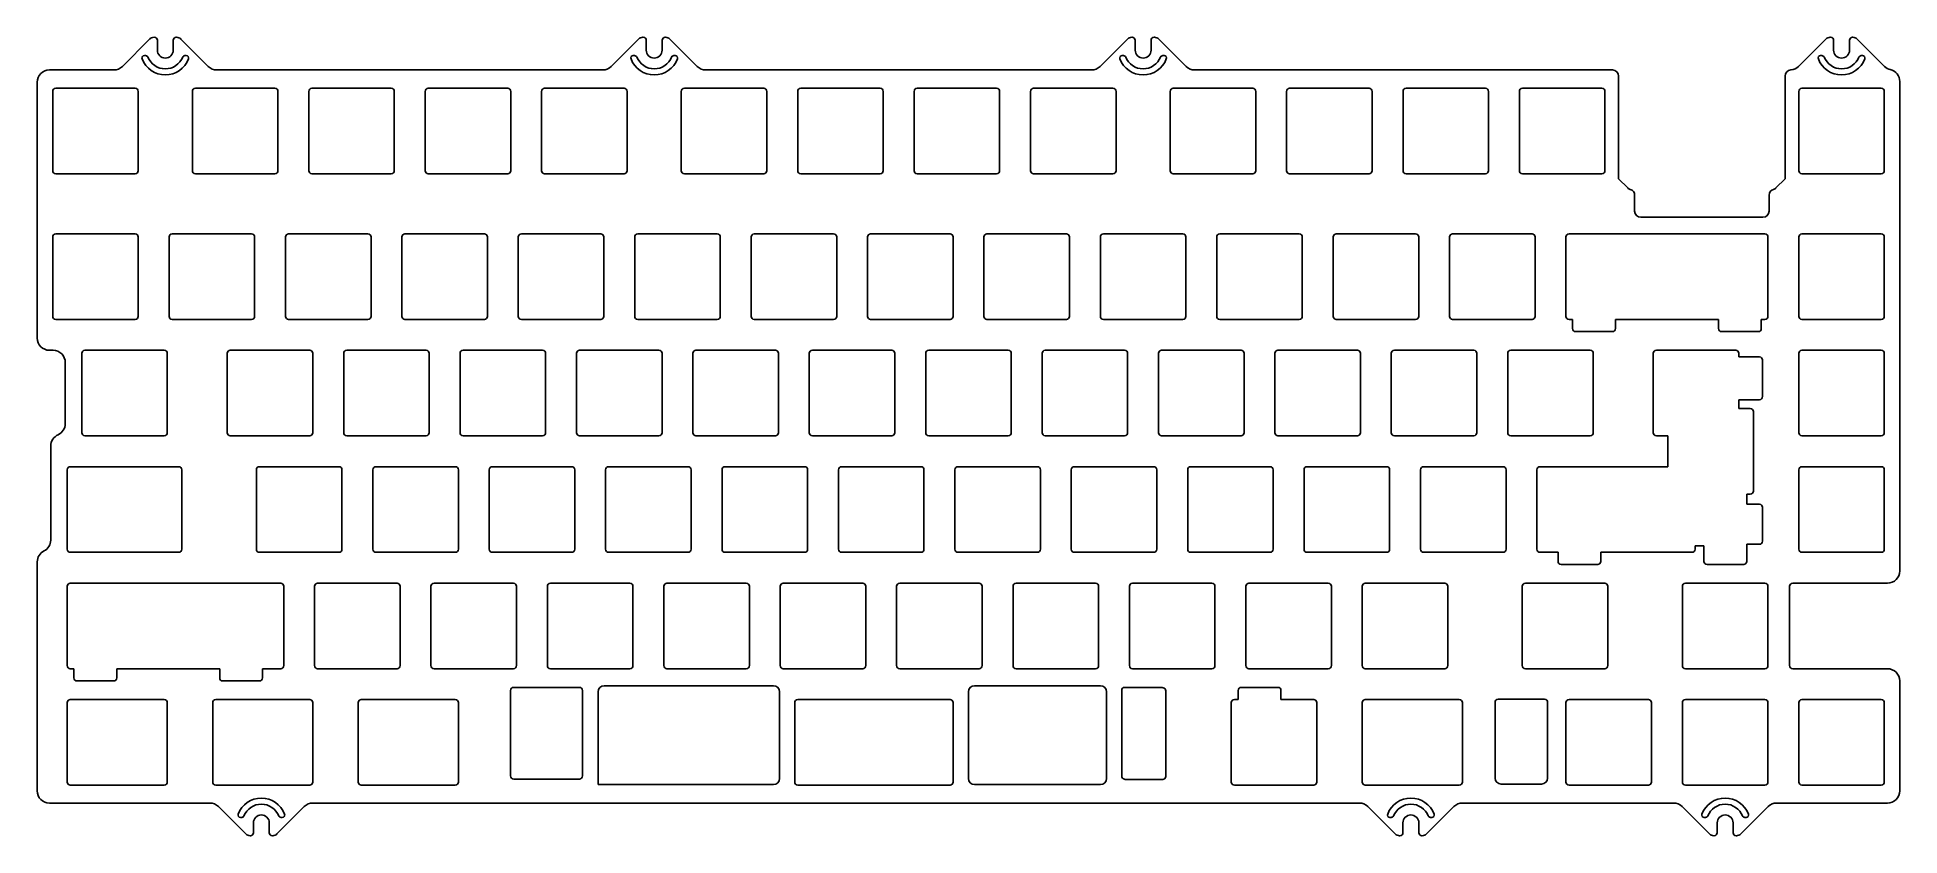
# Model space of a CAD drawing. Header units: millimetres. Extents: x 0 to 305, y -125 to 6.
import ezdxf

# ---------------------------------------------------------------- set-up
doc = ezdxf.new("R2010")
doc.units = ezdxf.units.MM
doc.header["$MEASUREMENT"] = 0

msp = doc.modelspace()

# ---------------------------------------------------------------- linework, layer by layer
at = {"color": 2, "true_color": 0xf1eb1f, "extrusion": (-0.707107, 0.707107, -7.84095e-15)}
for p, q in [((18.63, 5.49, 0.5), (14.16, 1.01, 0.5)), ((98.64, 5.49, 0.5), (94.17, 1.01, 0.5))]:
    msp.add_line(p, q, dxfattribs=at)
at = {"color": 2, "true_color": 0xf1eb1f, "extrusion": (1.61143e-16, 1, -7.77156e-16)}
for p, q in [((19.34, 5.78, 0.5), (19.39, 5.78, 0.5)), ((99.35, 5.78, 0.5), (99.4, 5.78, 0.5)), ((103, 5.78, 0.5), (103.05, 5.78, 0.5)), ((297.31, 5.78, 0.5), (297.36, 5.78, 0.5))]:
    msp.add_line(p, q, dxfattribs=at)
at = {"color": 2, "true_color": 0xf1eb1f, "extrusion": (1, -1.61143e-16, -5.99035e-16)}
for p, q in [((19.89, 3.68, 0.5), (19.89, 5.28, 0.5)), ((294.21, 3.68, 0.5), (294.21, 5.28, 0.5))]:
    msp.add_line(p, q, dxfattribs=at)
at = {"color": 2, "true_color": 0xf1eb1f, "extrusion": (-1, 1.61143e-16, 5.99035e-16)}
for p, q in [((22.49, 5.28, 0.5), (22.49, 3.68, 0.5)), ((102.5, 5.28, 0.5), (102.5, 3.68, 0.5)), ((182.51, 5.28, 0.5), (182.51, 3.68, 0.5)), ((296.81, 5.28, 0.5), (296.81, 3.68, 0.5))]:
    msp.add_line(p, q, dxfattribs=at)
at = {"color": 2, "true_color": 0xf1eb1f, "extrusion": (0, 0, -1)}
for p, q in [((22.99, 5.78, 0.5), (23.04, 5.78, 0.5)), ((28.21, 1.01, 0.5), (23.74, 5.49, 0.5)), ((99.9, 3.68, 0.5), (99.9, 5.28, 0.5)), ((108.22, 1.01, 0.5), (103.75, 5.49, 0.5)), ((178.65, 5.49, 0.5), (174.18, 1.01, 0.5)), ((179.36, 5.78, 0.5), (179.41, 5.78, 0.5)), ((179.91, 3.68, 0.5), (179.91, 5.28, 0.5)), ((183.01, 5.78, 0.5), (183.06, 5.78, 0.5)), ((188.23, 1.01, 0.5), (183.76, 5.49, 0.5)), ((292.95, 5.49, 0.5), (288.48, 1.01, 0.5)), ((293.66, 5.78, 0.5), (293.71, 5.78, 0.5)), ((17.85, 2.78, 0.5), (17.77, 2.78, 0.5)), ((17.88, 2.78, 0.5), (17.85, 2.78, 0.5)), ((17.97, 2.78, 0.5), (17.88, 2.78, 0.5)), ((24.61, 2.78, 0.5), (24.41, 2.78, 0.5)), ((92.76, 0.43, 0.5), (29.63, 0.43, 0.5)), ((97.89, 2.78, 0.5), (97.86, 2.78, 0.5)), ((104.62, 2.78, 0.5), (104.42, 2.78, 0.5)), ((177.9, 2.78, 0.5), (177.87, 2.78, 0.5)), ((177.99, 2.78, 0.5), (177.9, 2.78, 0.5)), ((184.63, 2.78, 0.5), (184.43, 2.78, 0.5)), ((292.17, 2.78, 0.5), (292.09, 2.78, 0.5)), ((292.29, 2.78, 0.5), (292.2, 2.78, 0.5)), ((298.93, 2.78, 0.5), (298.73, 2.78, 0.5)), ((3.26, -2.57, 0.5), (16.26, -2.57, 0.5)), ((39.12, -2.57, 0.5), (26.12, -2.57, 0.5)), ((58.17, -2.57, 0.5), (45.17, -2.57, 0.5)), ((77.22, -2.57, 0.5), (64.22, -2.57, 0.5)), ((96.27, -2.57, 0.5), (83.27, -2.57, 0.5)), ((176.28, -2.57, 0.5), (163.28, -2.57, 0.5)), ((199.14, -2.57, 0.5), (186.14, -2.57, 0.5)), ((256.29, -2.57, 0.5), (243.29, -2.57, 0.5)), ((286.28, -17.36, 0.5), (286.28, -0.56, 0.5)), ((25.62, -3.07, 0.5), (25.62, -16.07, 0.5)), ((39.62, -16.07, 0.5), (39.62, -3.07, 0.5)), ((58.67, -16.07, 0.5), (58.67, -3.07, 0.5)), ((63.72, -3.07, 0.5), (63.72, -16.07, 0.5)), ((143.73, -3.07, 0.5), (143.73, -16.07, 0.5)), ((157.73, -16.07, 0.5), (157.73, -3.07, 0.5)), ((176.78, -16.07, 0.5), (176.78, -3.07, 0.5)), ((185.64, -3.07, 0.5), (185.64, -16.07, 0.5)), ((199.64, -16.07, 0.5), (199.64, -3.07, 0.5)), ((204.69, -3.07, 0.5), (204.69, -16.07, 0.5)), ((223.74, -3.07, 0.5), (223.74, -16.07, 0.5)), ((237.74, -16.07, 0.5), (237.74, -3.07, 0.5)), ((242.79, -3.07, 0.5), (242.79, -16.07, 0.5)), ((288.51, -3.07, 0.5), (288.51, -16.07, 0.5)), ((3.26, -16.57, 0.5), (16.26, -16.57, 0.5)), ((26.12, -16.57, 0.5), (39.12, -16.57, 0.5)), ((45.17, -16.57, 0.5), (58.17, -16.57, 0.5)), ((83.27, -16.57, 0.5), (96.27, -16.57, 0.5)), ((125.18, -16.57, 0.5), (138.18, -16.57, 0.5)), ((144.23, -16.57, 0.5), (157.23, -16.57, 0.5)), ((163.28, -16.57, 0.5), (176.28, -16.57, 0.5)), ((186.14, -16.57, 0.5), (199.14, -16.57, 0.5)), ((284.78, -18.86, 0.5), (286.28, -17.36, 0.5)), ((289.01, -16.57, 0.5), (302.01, -16.57, 0.5)), ((261.65, -22.68, 0.5), (261.65, -20.07, 0.5)), ((283.65, -20.07, 0.5), (283.65, -22.68, 0.5)), ((262.65, -23.68, 0.5), (282.65, -23.68, 0.5)), ((2.76, -26.88, 0.5), (2.76, -39.88, 0.5)), ((21.81, -26.88, 0.5), (21.81, -39.88, 0.5)), ((35.81, -26.88, 0.5), (35.81, -39.88, 0.5)), ((40.86, -26.88, 0.5), (40.86, -39.88, 0.5)), ((54.86, -26.88, 0.5), (54.86, -39.88, 0.5)), ((73.91, -26.88, 0.5), (73.91, -39.88, 0.5)), ((117.56, -26.38, 0.5), (130.56, -26.38, 0.5)), ((136.11, -26.88, 0.5), (136.11, -39.88, 0.5)), ((150.11, -39.88, 0.5), (150.11, -26.88, 0.5)), ((155.16, -26.88, 0.5), (155.16, -39.88, 0.5)), ((155.66, -26.38, 0.5), (168.66, -26.38, 0.5)), ((169.16, -26.88, 0.5), (169.16, -39.88, 0.5)), ((174.21, -26.88, 0.5), (174.21, -39.88, 0.5)), ((174.71, -26.38, 0.5), (187.71, -26.38, 0.5)), ((188.21, -26.88, 0.5), (188.21, -39.88, 0.5)), ((193.26, -26.88, 0.5), (193.26, -39.88, 0.5)), ((207.26, -26.88, 0.5), (207.26, -39.88, 0.5)), ((231.36, -26.88, 0.5), (231.36, -39.88, 0.5)), ((231.86, -26.38, 0.5), (244.86, -26.38, 0.5)), ((288.51, -26.88, 0.5), (288.51, -39.88, 0.5)), ((174.71, -40.38, 0.5), (187.71, -40.38, 0.5)), ((193.76, -40.38, 0.5), (206.76, -40.38, 0.5)), ((231.86, -40.38, 0.5), (244.86, -40.38, 0.5)), ((251.49, -40.38, 0.5), (251.49, -41.88, 0.5)), ((251.99, -42.38, 0.5), (257.99, -42.38, 0.5)), ((258.49, -40.38, 0.5), (258.49, -41.88, 0.5)), ((275.87, -42.38, 0.5), (281.87, -42.38, 0.5)), ((31.83, -45.43, 0.5), (44.83, -45.43, 0.5)), ((50.88, -45.43, 0.5), (63.88, -45.43, 0.5)), ((69.93, -45.43, 0.5), (82.93, -45.43, 0.5)), ((88.98, -45.43, 0.5), (101.98, -45.43, 0.5)), ((108.03, -45.43, 0.5), (121.03, -45.43, 0.5)), ((184.23, -45.43, 0.5), (197.23, -45.43, 0.5)), ((222.33, -45.43, 0.5), (235.33, -45.43, 0.5)), ((265.2, -45.43, 0.5), (278.2, -45.43, 0.5)), ((289.01, -45.43, 0.5), (302.01, -45.43, 0.5)), ((4.82, -57.43, 0.5), (4.82, -47.43, 0.5)), ((45.33, -45.93, 0.5), (45.33, -58.93, 0.5)), ((50.38, -45.93, 0.5), (50.38, -58.93, 0.5)), ((88.48, -45.93, 0.5), (88.48, -58.93, 0.5)), ((102.48, -45.93, 0.5), (102.48, -58.93, 0.5)), ((107.53, -45.93, 0.5), (107.53, -58.93, 0.5)), ((140.58, -45.93, 0.5), (140.58, -58.93, 0.5)), ((145.63, -45.93, 0.5), (145.63, -58.93, 0.5)), ((159.63, -45.93, 0.5), (159.63, -58.93, 0.5)), ((178.68, -45.93, 0.5), (178.68, -58.93, 0.5)), ((197.73, -45.93, 0.5), (197.73, -58.93, 0.5)), ((216.78, -45.93, 0.5), (216.78, -58.93, 0.5)), ((235.83, -45.93, 0.5), (235.83, -58.93, 0.5)), ((240.88, -45.93, 0.5), (240.88, -58.93, 0.5)), ((264.7, -45.93, 0.5), (264.7, -58.93, 0.5)), ((278.7, -45.93, 0.5), (278.7, -46.52, 0.5)), ((282.08, -46.52, 0.5), (278.7, -46.52, 0.5)), ((282.58, -53.02, 0.5), (282.58, -47.02, 0.5)), ((278.7, -53.52, 0.5), (278.7, -54.96, 0.5)), ((280.58, -54.96, 0.5), (278.7, -54.96, 0.5)), ((63.88, -59.43, 0.5), (50.88, -59.43, 0.5)), ((82.93, -59.43, 0.5), (69.93, -59.43, 0.5)), ((121.03, -59.43, 0.5), (108.03, -59.43, 0.5)), ((140.08, -59.43, 0.5), (127.08, -59.43, 0.5)), ((178.18, -59.43, 0.5), (165.18, -59.43, 0.5)), ((197.23, -59.43, 0.5), (184.23, -59.43, 0.5)), ((216.28, -59.43, 0.5), (203.28, -59.43, 0.5)), ((267.08, -59.43, 0.5), (265.2, -59.43, 0.5)), ((267.08, -59.43, 0.5), (267.08, -64.48, 0.5)), ((50.1, -64.98, 0.5), (50.1, -77.98, 0.5)), ((69.15, -64.98, 0.5), (69.15, -77.98, 0.5)), ((88.2, -64.98, 0.5), (88.2, -77.98, 0.5)), ((93.25, -64.98, 0.5), (93.25, -77.98, 0.5)), ((93.75, -64.48, 0.5), (106.75, -64.48, 0.5)), ((126.3, -64.98, 0.5), (126.3, -77.98, 0.5)), ((131.35, -64.98, 0.5), (131.35, -77.98, 0.5)), ((131.85, -64.48, 0.5), (144.85, -64.48, 0.5)), ((150.4, -64.98, 0.5), (150.4, -77.98, 0.5)), ((188.5, -64.98, 0.5), (188.5, -77.98, 0.5)), ((189, -64.48, 0.5), (202, -64.48, 0.5)), ((221.55, -64.98, 0.5), (221.55, -77.98, 0.5)), ((227.1, -64.48, 0.5), (240.1, -64.48, 0.5)), ((245.65, -64.98, 0.5), (245.65, -77.98, 0.5)), ((279.99, -68.96, 0.5), (279.99, -70.62, 0.5)), ((280.58, -68.96, 0.5), (279.99, -68.96, 0.5)), ((279.99, -70.62, 0.5), (282.08, -70.62, 0.5)), ((23.4, -78.48, 0.5), (5.64, -78.48, 0.5)), ((49.6, -78.48, 0.5), (36.6, -78.48, 0.5)), ((68.65, -78.48, 0.5), (55.65, -78.48, 0.5)), ((87.7, -78.48, 0.5), (74.7, -78.48, 0.5)), ((106.75, -78.48, 0.5), (93.75, -78.48, 0.5)), ((125.8, -78.48, 0.5), (112.8, -78.48, 0.5)), ((182.95, -78.48, 0.5), (169.95, -78.48, 0.5)), ((202, -78.48, 0.5), (189, -78.48, 0.5)), ((240.1, -78.48, 0.5), (227.1, -78.48, 0.5)), ((271.55, -77.4, 0.5), (271.55, -77.98, 0.5)), ((272.99, -77.4, 0.5), (272.99, -79.98, 0.5)), ((279.99, -77.18, 0.5), (279.99, -79.98, 0.5)), ((302.01, -78.48, 0.5), (289.01, -78.48, 0.5)), ((5.64, -83.53, 0.5), (40.07, -83.53, 0.5)), ((59.62, -97.03, 0.5), (59.62, -84.03, 0.5)), ((64.67, -84.03, 0.5), (64.67, -97.03, 0.5)), ((78.67, -84.03, 0.5), (78.67, -97.03, 0.5)), ((83.72, -84.03, 0.5), (83.72, -97.03, 0.5)), ((84.22, -83.53, 0.5), (97.22, -83.53, 0.5)), ((103.27, -83.53, 0.5), (116.27, -83.53, 0.5)), ((116.77, -84.03, 0.5), (116.77, -97.03, 0.5)), ((121.82, -84.03, 0.5), (121.82, -97.03, 0.5)), ((122.32, -83.53, 0.5), (135.32, -83.53, 0.5)), ((135.82, -84.03, 0.5), (135.82, -97.03, 0.5)), ((140.87, -84.03, 0.5), (140.87, -97.03, 0.5)), ((141.37, -83.53, 0.5), (154.37, -83.53, 0.5)), ((154.87, -84.03, 0.5), (154.87, -97.03, 0.5)), ((159.92, -84.03, 0.5), (159.92, -97.03, 0.5)), ((173.92, -84.03, 0.5), (173.92, -97.03, 0.5)), ((179.47, -83.53, 0.5), (192.47, -83.53, 0.5)), ((192.97, -84.03, 0.5), (192.97, -97.03, 0.5)), ((198.02, -84.03, 0.5), (198.02, -97.03, 0.5)), ((198.52, -83.53, 0.5), (211.52, -83.53, 0.5)), ((217.07, -84.03, 0.5), (217.07, -97.03, 0.5)), ((217.57, -83.53, 0.5), (230.57, -83.53, 0.5)), ((231.07, -84.03, 0.5), (231.07, -97.03, 0.5)), ((243.26, -84.03, 0.5), (243.26, -97.03, 0.5)), ((243.76, -83.53, 0.5), (256.76, -83.53, 0.5)), ((269.96, -83.53, 0.5), (282.96, -83.53, 0.5)), ((287.01, -84.03, 0.5), (287.01, -97.03, 0.5)), ((5.64, -97.53, 0.5), (6.23, -97.53, 0.5)), ((6.23, -97.53, 0.5), (6.23, -99.03, 0.5)), ((13.23, -97.53, 0.5), (13.23, -99.03, 0.5)), ((13.23, -97.53, 0.5), (30.1, -97.53, 0.5)), ((30.1, -97.53, 0.5), (30.1, -99.03, 0.5)), ((37.1, -97.53, 0.5), (40.07, -97.53, 0.5)), ((65.17, -97.53, 0.5), (78.17, -97.53, 0.5)), ((103.27, -97.53, 0.5), (116.27, -97.53, 0.5)), ((122.32, -97.53, 0.5), (135.32, -97.53, 0.5)), ((141.37, -97.53, 0.5), (154.37, -97.53, 0.5)), ((217.57, -97.53, 0.5), (230.57, -97.53, 0.5)), ((6.73, -99.53, 0.5), (12.73, -99.53, 0.5)), ((30.6, -99.53, 0.5), (36.6, -99.53, 0.5)), ((305.03, -117.51, 0.5), (305.03, -99.53, 0.5)), ((5.14, -103.08, 0.5), (5.14, -116.08, 0.5)), ((21.52, -116.08, 0.5), (21.52, -103.08, 0.5)), ((28.95, -103.08, 0.5), (28.95, -116.08, 0.5)), ((44.83, -102.58, 0.5), (29.45, -102.58, 0.5)), ((45.33, -116.08, 0.5), (45.33, -103.08, 0.5)), ((68.65, -102.58, 0.5), (53.26, -102.58, 0.5)), ((203.26, -100.58, 0.5), (197.26, -100.58, 0.5)), ((203.76, -102.58, 0.5), (203.76, -101.08, 0.5)), ((209.14, -102.58, 0.5), (203.76, -102.58, 0.5)), ((209.64, -116.08, 0.5), (209.64, -103.08, 0.5)), ((217.07, -103.08, 0.5), (217.07, -116.08, 0.5)), ((232.95, -102.58, 0.5), (217.57, -102.58, 0.5)), ((233.45, -116.08, 0.5), (233.45, -103.08, 0.5)), ((247.41, -103.01, 0.5), (247.41, -115.41, 0.5)), ((250.41, -103.08, 0.5), (250.41, -116.08, 0.5)), ((264.41, -116.08, 0.5), (264.41, -103.08, 0.5)), ((269.46, -103.08, 0.5), (269.46, -116.08, 0.5)), ((288.51, -103.08, 0.5), (288.51, -116.08, 0.5)), ((289.01, -102.58, 0.5), (302.01, -102.58, 0.5)), ((302.51, -116.08, 0.5), (302.51, -103.08, 0.5)), ((178.43, -115.66, 0.5), (184.43, -115.66, 0.5)), ((92.03, -116.49, 0.5), (120.73, -116.49, 0.5)), ((196.14, -116.58, 0.5), (209.14, -116.58, 0.5)), ((217.57, -116.58, 0.5), (232.95, -116.58, 0.5)), ((239.8, -116.41, 0.5), (246.41, -116.41, 0.5)), ((29.88, -120.09, 0.5), (34.35, -124.56, 0.5)), ((40.21, -121.86, 0.5), (40.25, -121.86, 0.5)), ((221.61, -121.86, 0.5), (221.81, -121.86, 0.5)), ((228.25, -121.86, 0.5), (228.33, -121.86, 0.5)), ((228.33, -121.86, 0.5), (228.37, -121.86, 0.5)), ((268.02, -119.51, 0.5), (233.47, -119.51, 0.5)), ((279.01, -124.56, 0.5), (283.48, -120.09, 0.5)), ((279.68, -121.86, 0.5), (279.76, -121.86, 0.5)), ((303.03, -119.51, 0.5), (284.9, -119.51, 0.5)), ((35.61, -124.36, 0.5), (35.61, -122.76, 0.5)), ((38.21, -122.76, 0.5), (38.21, -124.36, 0.5)), ((223.23, -124.86, 0.5), (223.18, -124.86, 0.5)), ((226.88, -124.86, 0.5), (226.83, -124.86, 0.5)), ((274.66, -124.86, 0.5), (274.61, -124.86, 0.5)), ((277.76, -122.76, 0.5), (277.76, -124.36, 0.5)), ((278.31, -124.86, 0.5), (278.26, -124.86, 0.5))]:
    msp.add_line(p, q, dxfattribs=at)
at = {"color": 2, "true_color": 0xf1eb1f, "extrusion": (0.707107, 0.707107, 6.63358e-15)}
msp.add_line((302.53, 1.01, 0.5), (298.06, 5.49, 0.5), dxfattribs=at)
at = {"color": 2, "true_color": 0xf1eb1f, "extrusion": (3.79335e-31, 1, 0)}
for p, q in [((12.75, 0.43, 0.5), (2.23, 0.43, 0.5)), ((172.77, 0.43, 0.5), (109.64, 0.43, 0.5)), ((258.01, 0.43, 0.5), (189.65, 0.43, 0.5)), ((64.22, -16.57, 0.5), (77.22, -16.57, 0.5)), ((106.13, -16.57, 0.5), (119.13, -16.57, 0.5)), ((243.29, -16.57, 0.5), (256.29, -16.57, 0.5)), ((3.26, -40.38, 0.5), (16.26, -40.38, 0.5)), ((22.31, -40.38, 0.5), (35.31, -40.38, 0.5)), ((41.36, -40.38, 0.5), (54.36, -40.38, 0.5)), ((60.41, -40.38, 0.5), (73.41, -40.38, 0.5)), ((79.46, -40.38, 0.5), (92.46, -40.38, 0.5)), ((98.51, -40.38, 0.5), (111.51, -40.38, 0.5)), ((117.56, -40.38, 0.5), (130.56, -40.38, 0.5)), ((136.61, -40.38, 0.5), (149.61, -40.38, 0.5)), ((155.66, -40.38, 0.5), (168.66, -40.38, 0.5)), ((212.81, -40.38, 0.5), (225.81, -40.38, 0.5)), ((250.91, -40.38, 0.5), (251.49, -40.38, 0.5)), ((258.49, -40.38, 0.5), (275.37, -40.38, 0.5)), ((282.37, -40.38, 0.5), (282.96, -40.38, 0.5)), ((289.01, -40.38, 0.5), (302.01, -40.38, 0.5)), ((282.08, -53.52, 0.5), (278.7, -53.52, 0.5)), ((21.02, -59.43, 0.5), (8.02, -59.43, 0.5)), ((44.83, -59.43, 0.5), (31.83, -59.43, 0.5)), ((101.98, -59.43, 0.5), (88.98, -59.43, 0.5)), ((159.13, -59.43, 0.5), (146.13, -59.43, 0.5)), ((235.33, -59.43, 0.5), (222.33, -59.43, 0.5)), ((254.38, -59.43, 0.5), (241.38, -59.43, 0.5)), ((302.01, -59.43, 0.5), (289.01, -59.43, 0.5)), ((144.85, -78.48, 0.5), (131.85, -78.48, 0.5)), ((163.9, -78.48, 0.5), (150.9, -78.48, 0.5)), ((221.05, -78.48, 0.5), (208.05, -78.48, 0.5)), ((249.11, -78.48, 0.5), (246.15, -78.48, 0.5)), ((271.05, -78.48, 0.5), (256.11, -78.48, 0.5)), ((272.99, -77.4, 0.5), (271.55, -77.4, 0.5)), ((282.08, -77.18, 0.5), (279.99, -77.18, 0.5)), ((249.61, -80.48, 0.5), (255.61, -80.48, 0.5)), ((273.49, -80.48, 0.5), (279.49, -80.48, 0.5)), ((84.22, -97.53, 0.5), (97.22, -97.53, 0.5)), ((160.42, -97.53, 0.5), (173.42, -97.53, 0.5)), ((179.47, -97.53, 0.5), (192.47, -97.53, 0.5)), ((198.52, -97.53, 0.5), (211.52, -97.53, 0.5)), ((243.76, -97.53, 0.5), (256.76, -97.53, 0.5)), ((269.96, -97.53, 0.5), (282.96, -97.53, 0.5)), ((287.51, -97.53, 0.5), (303.03, -97.53, 0.5)), ((153.61, -116.49, 0.5), (174.23, -116.49, 0.5)), ((263.91, -116.58, 0.5), (250.91, -116.58, 0.5)), ((282.96, -116.58, 0.5), (269.96, -116.58, 0.5)), ((302.01, -116.58, 0.5), (289.01, -116.58, 0.5))]:
    msp.add_line(p, q, dxfattribs=at)
at = {"color": 2, "true_color": 0xf1eb1f, "extrusion": (-4.92105e-11, -1, -3.16136e-14)}
for p, q in [((97.86, 2.78, 0.5), (97.78, 2.78, 0.5)), ((97.98, 2.78, 0.5), (97.89, 2.78, 0.5)), ((177.87, 2.78, 0.5), (177.79, 2.78, 0.5))]:
    msp.add_line(p, q, dxfattribs=at)
at = {"color": 2, "true_color": 0xf1eb1f, "extrusion": (5.67806e-11, -1, -4.32987e-15)}
msp.add_line((292.2, 2.78, 0.5), (292.17, 2.78, 0.5), dxfattribs=at)
at = {"color": 2, "true_color": 0xf1eb1f, "extrusion": (-1, 3.79335e-31, 0)}
for p, q in [((0.23, -1.57, 0.5), (0.23, -43.43, 0.5)), ((16.76, -3.07, 0.5), (16.76, -16.07, 0.5)), ((77.72, -16.07, 0.5), (77.72, -3.07, 0.5)), ((96.77, -16.07, 0.5), (96.77, -3.07, 0.5)), ((138.68, -16.07, 0.5), (138.68, -3.07, 0.5)), ((218.69, -16.07, 0.5), (218.69, -3.07, 0.5)), ((256.79, -16.07, 0.5), (256.79, -3.07, 0.5)), ((302.51, -16.07, 0.5), (302.51, -3.07, 0.5)), ((16.76, -26.88, 0.5), (16.76, -39.88, 0.5)), ((92.96, -26.88, 0.5), (92.96, -39.88, 0.5)), ((112.01, -26.88, 0.5), (112.01, -39.88, 0.5)), ((131.06, -26.88, 0.5), (131.06, -39.88, 0.5)), ((226.31, -26.88, 0.5), (226.31, -39.88, 0.5)), ((245.36, -26.88, 0.5), (245.36, -39.88, 0.5)), ((283.46, -26.88, 0.5), (283.46, -39.88, 0.5)), ((302.51, -39.88, 0.5), (302.51, -26.88, 0.5)), ((282.37, -40.38, 0.5), (282.37, -41.88, 0.5)), ((21.52, -45.93, 0.5), (21.52, -58.93, 0.5)), ((64.38, -45.93, 0.5), (64.38, -58.93, 0.5)), ((83.43, -45.93, 0.5), (83.43, -58.93, 0.5)), ((121.53, -45.93, 0.5), (121.53, -58.93, 0.5)), ((254.88, -45.93, 0.5), (254.88, -58.93, 0.5)), ((302.51, -58.93, 0.5), (302.51, -45.93, 0.5)), ((281.08, -55.46, 0.5), (281.08, -68.46, 0.5)), ((23.9, -64.98, 0.5), (23.9, -77.98, 0.5)), ((107.25, -64.98, 0.5), (107.25, -77.98, 0.5)), ((145.35, -64.98, 0.5), (145.35, -77.98, 0.5)), ((164.4, -64.98, 0.5), (164.4, -77.98, 0.5)), ((183.45, -64.98, 0.5), (183.45, -77.98, 0.5)), ((202.5, -64.98, 0.5), (202.5, -77.98, 0.5)), ((240.6, -64.98, 0.5), (240.6, -77.98, 0.5)), ((302.51, -77.98, 0.5), (302.51, -64.98, 0.5)), ((282.58, -76.68, 0.5), (282.58, -71.12, 0.5)), ((256.11, -78.48, 0.5), (256.11, -79.98, 0.5)), ((0.23, -80.06, 0.5), (0.23, -117.51, 0.5)), ((40.57, -84.03, 0.5), (40.57, -97.03, 0.5)), ((97.72, -84.03, 0.5), (97.72, -97.03, 0.5)), ((212.02, -84.03, 0.5), (212.02, -97.03, 0.5)), ((257.26, -97.03, 0.5), (257.26, -84.03, 0.5)), ((283.46, -84.03, 0.5), (283.46, -97.03, 0.5)), ((37.1, -97.53, 0.5), (37.1, -99.03, 0.5)), ((121.73, -115.49, 0.5), (121.73, -101.31, 0.5)), ((175.23, -115.49, 0.5), (175.23, -101.31, 0.5)), ((184.93, -101.16, 0.5), (184.93, -115.16, 0.5)), ((283.46, -116.08, 0.5), (283.46, -103.08, 0.5))]:
    msp.add_line(p, q, dxfattribs=at)
at = {"color": 2, "true_color": 0xf1eb1f, "extrusion": (-3.79335e-31, -1, 0)}
for p, q in [((119.13, -2.57, 0.5), (106.13, -2.57, 0.5)), ((138.18, -2.57, 0.5), (125.18, -2.57, 0.5)), ((157.23, -2.57, 0.5), (144.23, -2.57, 0.5)), ((218.19, -2.57, 0.5), (205.19, -2.57, 0.5)), ((237.24, -2.57, 0.5), (224.24, -2.57, 0.5)), ((302.01, -2.57, 0.5), (289.01, -2.57, 0.5)), ((3.26, -26.38, 0.5), (16.26, -26.38, 0.5)), ((22.31, -26.38, 0.5), (35.31, -26.38, 0.5)), ((41.36, -26.38, 0.5), (54.36, -26.38, 0.5)), ((60.41, -26.38, 0.5), (73.41, -26.38, 0.5)), ((79.46, -26.38, 0.5), (92.46, -26.38, 0.5)), ((98.51, -26.38, 0.5), (111.51, -26.38, 0.5)), ((136.61, -26.38, 0.5), (149.61, -26.38, 0.5)), ((193.76, -26.38, 0.5), (206.76, -26.38, 0.5)), ((212.81, -26.38, 0.5), (225.81, -26.38, 0.5)), ((250.91, -26.38, 0.5), (282.96, -26.38, 0.5)), ((289.01, -26.38, 0.5), (302.01, -26.38, 0.5)), ((2.23, -45.43, 0.5), (2.82, -45.43, 0.5)), ((8.02, -45.43, 0.5), (21.02, -45.43, 0.5)), ((127.08, -45.43, 0.5), (140.08, -45.43, 0.5)), ((146.13, -45.43, 0.5), (159.13, -45.43, 0.5)), ((165.18, -45.43, 0.5), (178.18, -45.43, 0.5)), ((203.28, -45.43, 0.5), (216.28, -45.43, 0.5)), ((241.38, -45.43, 0.5), (254.38, -45.43, 0.5)), ((5.64, -64.48, 0.5), (23.4, -64.48, 0.5)), ((36.6, -64.48, 0.5), (49.6, -64.48, 0.5)), ((55.65, -64.48, 0.5), (68.65, -64.48, 0.5)), ((74.7, -64.48, 0.5), (87.7, -64.48, 0.5)), ((112.8, -64.48, 0.5), (125.8, -64.48, 0.5)), ((150.9, -64.48, 0.5), (163.9, -64.48, 0.5)), ((169.95, -64.48, 0.5), (182.95, -64.48, 0.5)), ((208.05, -64.48, 0.5), (221.05, -64.48, 0.5)), ((246.15, -64.48, 0.5), (267.08, -64.48, 0.5)), ((289.01, -64.48, 0.5), (302.01, -64.48, 0.5)), ((65.17, -83.53, 0.5), (78.17, -83.53, 0.5)), ((160.42, -83.53, 0.5), (173.42, -83.53, 0.5)), ((287.51, -83.53, 0.5), (303.03, -83.53, 0.5)), ((120.73, -100.31, 0.5), (93.03, -100.31, 0.5)), ((174.23, -100.31, 0.5), (153.61, -100.31, 0.5)), ((250.91, -102.58, 0.5), (263.91, -102.58, 0.5)), ((269.96, -102.58, 0.5), (282.96, -102.58, 0.5)), ((28.47, -119.51, 0.5), (2.23, -119.51, 0.5)), ((216.59, -119.51, 0.5), (45.35, -119.51, 0.5))]:
    msp.add_line(p, q, dxfattribs=at)
at = {"color": 2, "true_color": 0xf1eb1f, "extrusion": (1, -3.79335e-31, 0)}
for p, q in [((259.01, -0.57, 0.5), (259.01, -17.36, 0.5)), ((305.03, -81.53, 0.5), (305.03, -1.47, 0.5)), ((2.76, -3.07, 0.5), (2.76, -16.07, 0.5)), ((44.67, -3.07, 0.5), (44.67, -16.07, 0.5)), ((105.63, -3.07, 0.5), (105.63, -16.07, 0.5)), ((124.68, -3.07, 0.5), (124.68, -16.07, 0.5)), ((162.78, -3.07, 0.5), (162.78, -16.07, 0.5)), ((59.91, -26.88, 0.5), (59.91, -39.88, 0.5)), ((78.96, -26.88, 0.5), (78.96, -39.88, 0.5)), ((98.01, -26.88, 0.5), (98.01, -39.88, 0.5)), ((117.06, -26.88, 0.5), (117.06, -39.88, 0.5)), ((212.31, -26.88, 0.5), (212.31, -39.88, 0.5)), ((250.41, -26.88, 0.5), (250.41, -39.88, 0.5)), ((275.37, -40.38, 0.5), (275.37, -41.88, 0.5)), ((7.52, -45.93, 0.5), (7.52, -58.93, 0.5)), ((31.33, -45.93, 0.5), (31.33, -58.93, 0.5)), ((69.43, -45.93, 0.5), (69.43, -58.93, 0.5)), ((126.58, -45.93, 0.5), (126.58, -58.93, 0.5)), ((164.68, -45.93, 0.5), (164.68, -58.93, 0.5)), ((183.73, -45.93, 0.5), (183.73, -58.93, 0.5)), ((202.78, -45.93, 0.5), (202.78, -58.93, 0.5)), ((221.83, -45.93, 0.5), (221.83, -58.93, 0.5)), ((288.51, -45.93, 0.5), (288.51, -58.93, 0.5)), ((5.14, -64.98, 0.5), (5.14, -77.98, 0.5)), ((36.1, -64.98, 0.5), (36.1, -77.98, 0.5)), ((55.15, -64.98, 0.5), (55.15, -77.98, 0.5)), ((74.2, -64.98, 0.5), (74.2, -77.98, 0.5)), ((112.3, -64.98, 0.5), (112.3, -77.98, 0.5)), ((169.45, -64.98, 0.5), (169.45, -77.98, 0.5)), ((207.55, -64.98, 0.5), (207.55, -77.98, 0.5)), ((226.6, -64.98, 0.5), (226.6, -77.98, 0.5)), ((288.51, -64.98, 0.5), (288.51, -77.98, 0.5)), ((249.11, -78.48, 0.5), (249.11, -79.98, 0.5)), ((5.14, -84.03, 0.5), (5.14, -97.03, 0.5)), ((102.77, -84.03, 0.5), (102.77, -97.03, 0.5)), ((178.97, -84.03, 0.5), (178.97, -97.03, 0.5)), ((269.46, -84.03, 0.5), (269.46, -97.03, 0.5)), ((92.03, -116.49, 0.5), (92.03, -101.31, 0.5)), ((152.61, -115.49, 0.5), (152.61, -101.31, 0.5)), ((238.8, -115.41, 0.5), (238.8, -103.01, 0.5))]:
    msp.add_line(p, q, dxfattribs=at)
at = {"color": 2, "true_color": 0xf1eb1f, "extrusion": (1, 1.36643e-15, 0)}
msp.add_line((82.77, -3.07, 0.5), (82.77, -16.07, 0.5), dxfattribs=at)
at = {"color": 2, "true_color": 0xf1eb1f, "extrusion": (-1, 1.36643e-15, 0)}
msp.add_line((119.63, -16.07, 0.5), (119.63, -3.07, 0.5), dxfattribs=at)
at = {"color": 2, "true_color": 0xf1eb1f, "extrusion": (2.73286e-15, 1, 0)}
for p, q in [((205.19, -16.57, 0.5), (218.19, -16.57, 0.5)), ((224.24, -16.57, 0.5), (237.24, -16.57, 0.5))]:
    msp.add_line(p, q, dxfattribs=at)
at = {"color": 2, "true_color": 0xf1eb1f, "extrusion": (0.707107, 0.707107, 0)}
msp.add_line((259.01, -17.36, 0.5), (260.51, -18.86, 0.5), dxfattribs=at)
at = {"color": 2, "true_color": 0xf1eb1f, "extrusion": (-1, -1.23192e-32, 0)}
for p, q in [((2.44, -76.48, 0.5), (2.44, -61.09, 0.5)), ((69.15, -116.08, 0.5), (69.15, -103.08, 0.5)), ((89.46, -115.08, 0.5), (89.46, -101.08, 0.5)), ((150.11, -116.08, 0.5), (150.11, -103.08, 0.5))]:
    msp.add_line(p, q, dxfattribs=at)
at = {"color": 2, "true_color": 0xf1eb1f, "extrusion": (1, -6.83214e-16, 0)}
msp.add_line((45.62, -84.03, 0.5), (45.62, -97.03, 0.5), dxfattribs=at)
at = {"color": 2, "true_color": 0xf1eb1f, "extrusion": (1.36643e-15, -1, 0)}
msp.add_line((59.12, -83.53, 0.5), (46.12, -83.53, 0.5), dxfattribs=at)
at = {"color": 2, "true_color": 0xf1eb1f, "extrusion": (-1.23192e-32, 1, 0)}
for p, q in [((46.12, -97.53, 0.5), (59.12, -97.53, 0.5)), ((78.2, -115.58, 0.5), (88.96, -115.58, 0.5)), ((5.64, -116.58, 0.5), (21.02, -116.58, 0.5)), ((29.45, -116.58, 0.5), (44.83, -116.58, 0.5)), ((53.26, -116.58, 0.5), (68.65, -116.58, 0.5)), ((124.7, -116.58, 0.5), (149.61, -116.58, 0.5))]:
    msp.add_line(p, q, dxfattribs=at)
at = {"color": 2, "true_color": 0xf1eb1f, "extrusion": (1.23192e-32, -1, 0)}
for p, q in [((21.02, -102.58, 0.5), (5.64, -102.58, 0.5)), ((88.96, -100.58, 0.5), (78.2, -100.58, 0.5)), ((149.61, -102.58, 0.5), (124.7, -102.58, 0.5)), ((184.2, -100.58, 0.5), (178.2, -100.58, 0.5)), ((196.76, -102.58, 0.5), (196.14, -102.58, 0.5)), ((239.3, -102.51, 0.5), (246.91, -102.51, 0.5))]:
    msp.add_line(p, q, dxfattribs=at)
at = {"color": 2, "true_color": 0xf1eb1f, "extrusion": (1, 1.23192e-32, 0)}
for p, q in [((52.76, -103.08, 0.5), (52.76, -116.08, 0.5)), ((77.7, -101.08, 0.5), (77.7, -115.08, 0.5)), ((124.2, -103.08, 0.5), (124.2, -116.08, 0.5)), ((177.7, -101.08, 0.5), (177.7, -115.08, 0.5)), ((195.64, -103.08, 0.5), (195.64, -116.08, 0.5)), ((196.76, -101.08, 0.5), (196.76, -102.58, 0.5))]:
    msp.add_line(p, q, dxfattribs=at)
at = {"color": 2, "true_color": 0xf1eb1f, "extrusion": (-4.54246e-11, 1, -5.88732e-15)}
for p, q in [((33.49, -121.86, 0.5), (33.69, -121.86, 0.5)), ((273.04, -121.86, 0.5), (273.24, -121.86, 0.5))]:
    msp.add_line(p, q, dxfattribs=at)
at = {"color": 2, "true_color": 0xf1eb1f, "extrusion": (0.707107, -0.707107, -7.59233e-15)}
for p, q in [((39.46, -124.56, 0.5), (43.94, -120.09, 0.5)), ((227.58, -124.56, 0.5), (232.05, -120.09, 0.5))]:
    msp.add_line(p, q, dxfattribs=at)
at = {"color": 2, "true_color": 0xf1eb1f, "extrusion": (4.92104e-11, 1, -3.3171e-14)}
for p, q in [((40.13, -121.86, 0.5), (40.21, -121.86, 0.5)), ((40.25, -121.86, 0.5), (40.33, -121.86, 0.5)), ((228.37, -121.86, 0.5), (228.45, -121.86, 0.5)), ((279.8, -121.86, 0.5), (279.88, -121.86, 0.5))]:
    msp.add_line(p, q, dxfattribs=at)
at = {"color": 2, "true_color": 0xf1eb1f, "extrusion": (-0.707107, -0.707107, 8.58752e-15)}
for p, q in [((218, -120.09, 0.5), (222.47, -124.56, 0.5)), ((269.43, -120.09, 0.5), (273.9, -124.56, 0.5))]:
    msp.add_line(p, q, dxfattribs=at)
at = {"color": 2, "true_color": 0xf1eb1f, "extrusion": (-5.67807e-11, 1, -5.88732e-15)}
msp.add_line((279.76, -121.86, 0.5), (279.8, -121.86, 0.5), dxfattribs=at)
at = {"color": 2, "true_color": 0xf1eb1f, "extrusion": (-3.86784e-17, -1, 7.80291e-16)}
for p, q in [((35.11, -124.86, 0.5), (35.06, -124.86, 0.5)), ((38.76, -124.86, 0.5), (38.71, -124.86, 0.5))]:
    msp.add_line(p, q, dxfattribs=at)
at = {"color": 2, "true_color": 0xf1eb1f, "extrusion": (1, -3.86784e-17, -6.06806e-16)}
for p, q in [((223.73, -124.36, 0.5), (223.73, -122.76, 0.5)), ((275.16, -124.36, 0.5), (275.16, -122.76, 0.5))]:
    msp.add_line(p, q, dxfattribs=at)
at = {"color": 2, "true_color": 0xf1eb1f, "extrusion": (-1, 3.86784e-17, 6.06806e-16)}
msp.add_line((226.33, -122.76, 0.5), (226.33, -124.36, 0.5), dxfattribs=at)
at = {"color": 2, "true_color": 0xf1eb1f, "extrusion": (-5.99035e-16, -7.77156e-16, -1)}
for centre, radius, start, end in [((-19.34, 4.78, -0.5), 1, 45, 90), ((-19.39, 5.28, -0.5), 0.5, 90, 180), ((-21.19, 3.68, -0.5), 1.3, 180, 0), ((-22.99, 5.28, -0.5), 0.5, 0, 90), ((-23.04, 4.78, -0.5), 1, 90, 135), ((-99.35, 4.78, -0.5), 1, 45, 90), ((-99.4, 5.28, -0.5), 0.5, 90, 180), ((-101.2, 3.68, -0.5), 1.3, 180, 0), ((-103, 5.28, -0.5), 0.5, 0, 90), ((-103.05, 4.78, -0.5), 1, 90, 135), ((-179.36, 4.78, -0.5), 1, 45, 90), ((-179.41, 5.28, -0.5), 0.5, 90, 180), ((-183.01, 5.28, -0.5), 0.5, 0, 90), ((-183.06, 4.78, -0.5), 1, 90, 135), ((-293.66, 4.78, -0.5), 1, 45, 90), ((-293.71, 5.28, -0.5), 0.5, 90, 180), ((-297.31, 5.28, -0.5), 0.5, 0, 90), ((-297.36, 4.78, -0.5), 1, 90, 135), ((-12.75, 2.43, -0.5), 2, 225, 270), ((-17.77, 2.38, -0.5), 0.4, 339.1946, 90), ((-17.97, 2.38, -0.5), 0.4, 90, 158.0312), ((-21.19, 3.68, -0.5), 3.07, 201.9688, 338.0312), ((-24.41, 2.38, -0.5), 0.4, 21.9688, 90), ((-29.63, 2.43, -0.5), 2, 270, 315), ((-92.76, 2.43, -0.5), 2, 225, 270), ((-97.78, 2.38, -0.5), 0.4, 339.1946, 90), ((-101.2, 3.68, -0.5), 4.06, 200.8054, 339.1946), ((-97.98, 2.38, -0.5), 0.4, 90, 158.0312), ((-101.2, 3.68, -0.5), 3.07, 201.9688, 338.0312), ((-104.42, 2.38, -0.5), 0.4, 21.9688, 90), ((-109.64, 2.43, -0.5), 2, 270, 315), ((-172.77, 2.43, -0.5), 2, 225, 270), ((-177.79, 2.38, -0.5), 0.4, 339.1946, 90), ((-177.99, 2.38, -0.5), 0.4, 90, 158.0312), ((-181.21, 3.68, -0.5), 3.07, 201.9688, 338.0312), ((-184.43, 2.38, -0.5), 0.4, 21.9688, 90), ((-189.65, 2.43, -0.5), 2, 270, 315), ((-287.07, 2.43, -0.5), 2, 225, 265.875), ((-292.09, 2.38, -0.5), 0.4, 339.1946, 90), ((-295.51, 3.68, -0.5), 4.06, 200.8054, 339.1946), ((-292.29, 2.38, -0.5), 0.4, 90, 158.0312), ((-295.51, 3.68, -0.5), 3.07, 201.9688, 338.0312), ((-298.73, 2.38, -0.5), 0.4, 21.9688, 90), ((-303.95, 2.43, -0.5), 2, 283.2279, 315)]:
    msp.add_arc(centre, radius, start, end, dxfattribs=at)
at = {"color": 2, "true_color": 0xf1eb1f}
for centre, radius, start, end in [((23.04, 4.78, 0.5), 1, 45, 90), ((99.35, 4.78, 0.5), 1, 90, 135), ((99.4, 5.28, 0.5), 0.5, 0, 90), ((103, 5.28, 0.5), 0.5, 90, 180), ((179.41, 5.28, 0.5), 0.5, 0, 90), ((181.21, 3.68, 0.5), 1.3, 180, 0), ((183.06, 4.78, 0.5), 1, 45, 90), ((293.71, 5.28, 0.5), 0.5, 0, 90), ((295.51, 3.68, 0.5), 1.3, 180, 0), ((297.31, 5.28, 0.5), 0.5, 90, 180), ((297.36, 4.78, 0.5), 1, 45, 90), ((21.19, 3.68, 0.5), 4.06, 200.8054, 339.1946), ((17.97, 2.38, 0.5), 0.4, 21.9688, 90), ((24.61, 2.38, 0.5), 0.4, 339.1946, 90), ((97.98, 2.38, 0.5), 0.4, 21.9688, 90), ((104.42, 2.38, 0.5), 0.4, 90, 158.0312), ((104.62, 2.38, 0.5), 0.4, 339.1946, 90), ((181.21, 3.68, 0.5), 4.06, 200.8054, 339.1946), ((184.43, 2.38, 0.5), 0.4, 90, 158.0312), ((184.63, 2.38, 0.5), 0.4, 339.1946, 90), ((258.01, -0.57, 0.5), 1, 0, 90), ((287.28, -0.56, 0.5), 1, 94.125, 180), ((292.29, 2.38, 0.5), 0.4, 21.9688, 90), ((298.73, 2.38, 0.5), 0.4, 90, 158.0312), ((298.93, 2.38, 0.5), 0.4, 339.1946, 90), ((303.03, -1.47, 0.5), 2, 0, 76.7721), ((3.26, -3.07, 0.5), 0.5, 90, 180), ((39.12, -3.07, 0.5), 0.5, 0, 90), ((45.17, -3.07, 0.5), 0.5, 90, 180), ((58.17, -3.07, 0.5), 0.5, 0, 90), ((77.22, -3.07, 0.5), 0.5, 0, 90), ((83.27, -3.07, 0.5), 0.5, 90, 180), ((96.27, -3.07, 0.5), 0.5, 0, 90), ((119.13, -3.07, 0.5), 0.5, 0, 90), ((138.18, -3.07, 0.5), 0.5, 0, 90), ((157.23, -3.07, 0.5), 0.5, 0, 90), ((163.28, -3.07, 0.5), 0.5, 90, 180), ((176.28, -3.07, 0.5), 0.5, 0, 90), ((186.14, -3.07, 0.5), 0.5, 90, 180), ((199.14, -3.07, 0.5), 0.5, 0, 90), ((205.19, -3.07, 0.5), 0.5, 90, 180), ((218.19, -3.07, 0.5), 0.5, 0, 90), ((237.24, -3.07, 0.5), 0.5, 0, 90), ((243.29, -3.07, 0.5), 0.5, 90, 180), ((256.29, -3.07, 0.5), 0.5, 0, 90), ((26.12, -16.07, 0.5), 0.5, 180, 270), ((77.22, -16.07, 0.5), 0.5, 270, 0), ((96.27, -16.07, 0.5), 0.5, 270, 0), ((138.18, -16.07, 0.5), 0.5, 270, 0), ((163.28, -16.07, 0.5), 0.5, 180, 270), ((186.14, -16.07, 0.5), 0.5, 180, 270), ((205.19, -16.07, 0.5), 0.5, 180, 270), ((218.19, -16.07, 0.5), 0.5, 270, 0), ((224.24, -16.07, 0.5), 0.5, 180, 270), ((237.24, -16.07, 0.5), 0.5, 270, 0), ((261.22, -18.15, 0.5), 1, 225, 253.4486), ((284.65, -20.07, 0.5), 1, 106.5663, 180), ((284.08, -18.15, 0.5), 1, 286.5663, 315), ((16.26, -26.88, 0.5), 0.5, 0, 90), ((35.31, -26.88, 0.5), 0.5, 0, 90), ((41.36, -26.88, 0.5), 0.5, 90, 180), ((54.36, -26.88, 0.5), 0.5, 0, 90), ((73.41, -26.88, 0.5), 0.5, 0, 90), ((79.46, -26.88, 0.5), 0.5, 90, 180), ((111.51, -26.88, 0.5), 0.5, 0, 90), ((130.56, -26.88, 0.5), 0.5, 0, 90), ((149.61, -26.88, 0.5), 0.5, 0, 90), ((174.71, -26.88, 0.5), 0.5, 90, 180), ((206.76, -26.88, 0.5), 0.5, 0, 90), ((225.81, -26.88, 0.5), 0.5, 0, 90), ((231.86, -26.88, 0.5), 0.5, 90, 180), ((244.86, -26.88, 0.5), 0.5, 0, 90), ((250.91, -26.88, 0.5), 0.5, 90, 180), ((16.26, -39.88, 0.5), 0.5, 270, 0), ((22.31, -39.88, 0.5), 0.5, 180, 270), ((35.31, -39.88, 0.5), 0.5, 270, 0), ((41.36, -39.88, 0.5), 0.5, 180, 270), ((54.36, -39.88, 0.5), 0.5, 270, 0), ((60.41, -39.88, 0.5), 0.5, 180, 270), ((73.41, -39.88, 0.5), 0.5, 270, 0), ((79.46, -39.88, 0.5), 0.5, 180, 270), ((98.51, -39.88, 0.5), 0.5, 180, 270), ((149.61, -39.88, 0.5), 0.5, 270, 0), ((155.66, -39.88, 0.5), 0.5, 180, 270), ((174.71, -39.88, 0.5), 0.5, 180, 270), ((187.71, -39.88, 0.5), 0.5, 270, 0), ((206.76, -39.88, 0.5), 0.5, 270, 0), ((225.81, -39.88, 0.5), 0.5, 270, 0), ((231.86, -39.88, 0.5), 0.5, 180, 270), ((244.86, -39.88, 0.5), 0.5, 270, 0), ((251.99, -41.88, 0.5), 0.5, 180, 270), ((275.87, -41.88, 0.5), 0.5, 180, 270), ((282.96, -39.88, 0.5), 0.5, 270, 0), ((2.23, -43.43, 0.5), 2, 180, 270), ((21.02, -45.93, 0.5), 0.5, 0, 90), ((50.88, -45.93, 0.5), 0.5, 90, 180), ((82.93, -45.93, 0.5), 0.5, 0, 90), ((108.03, -45.93, 0.5), 0.5, 90, 180), ((127.08, -45.93, 0.5), 0.5, 90, 180), ((140.08, -45.93, 0.5), 0.5, 0, 90), ((146.13, -45.93, 0.5), 0.5, 90, 180), ((197.23, -45.93, 0.5), 0.5, 0, 90), ((203.28, -45.93, 0.5), 0.5, 90, 180), ((222.33, -45.93, 0.5), 0.5, 90, 180), ((235.33, -45.93, 0.5), 0.5, 0, 90), ((254.38, -45.93, 0.5), 0.5, 0, 90), ((21.02, -58.93, 0.5), 0.5, 270, 0), ((31.83, -58.93, 0.5), 0.5, 180, 270), ((44.83, -58.93, 0.5), 0.5, 270, 0), ((50.88, -58.93, 0.5), 0.5, 180, 270), ((63.88, -58.93, 0.5), 0.5, 270, 0), ((69.93, -58.93, 0.5), 0.5, 180, 270), ((82.93, -58.93, 0.5), 0.5, 270, 0), ((88.98, -58.93, 0.5), 0.5, 180, 270), ((108.03, -58.93, 0.5), 0.5, 180, 270), ((127.08, -58.93, 0.5), 0.5, 180, 270), ((140.08, -58.93, 0.5), 0.5, 270, 0), ((146.13, -58.93, 0.5), 0.5, 180, 270), ((159.13, -58.93, 0.5), 0.5, 270, 0), ((203.28, -58.93, 0.5), 0.5, 180, 270), ((216.28, -58.93, 0.5), 0.5, 270, 0), ((222.33, -58.93, 0.5), 0.5, 180, 270), ((235.33, -58.93, 0.5), 0.5, 270, 0), ((241.38, -58.93, 0.5), 0.5, 180, 270), ((5.64, -64.98, 0.5), 0.5, 90, 180), ((36.6, -64.98, 0.5), 0.5, 90, 180), ((49.6, -64.98, 0.5), 0.5, 0, 90), ((87.7, -64.98, 0.5), 0.5, 0, 90), ((93.75, -64.98, 0.5), 0.5, 90, 180), ((112.8, -64.98, 0.5), 0.5, 90, 180), ((125.8, -64.98, 0.5), 0.5, 0, 90), ((131.85, -64.98, 0.5), 0.5, 90, 180), ((150.9, -64.98, 0.5), 0.5, 90, 180), ((163.9, -64.98, 0.5), 0.5, 0, 90), ((189, -64.98, 0.5), 0.5, 90, 180), ((202, -64.98, 0.5), 0.5, 0, 90), ((208.05, -64.98, 0.5), 0.5, 90, 180), ((246.15, -64.98, 0.5), 0.5, 90, 180), ((5.64, -77.98, 0.5), 0.5, 180, 270), ((49.6, -77.98, 0.5), 0.5, 270, 0), ((68.65, -77.98, 0.5), 0.5, 270, 0), ((74.7, -77.98, 0.5), 0.5, 180, 270), ((93.75, -77.98, 0.5), 0.5, 180, 270), ((112.8, -77.98, 0.5), 0.5, 180, 270), ((131.85, -77.98, 0.5), 0.5, 180, 270), ((163.9, -77.98, 0.5), 0.5, 270, 0), ((169.95, -77.98, 0.5), 0.5, 180, 270), ((182.95, -77.98, 0.5), 0.5, 270, 0), ((208.05, -77.98, 0.5), 0.5, 180, 270), ((227.1, -77.98, 0.5), 0.5, 180, 270), ((246.15, -77.98, 0.5), 0.5, 180, 270), ((271.05, -77.98, 0.5), 0.5, 270, 0), ((249.61, -79.98, 0.5), 0.5, 180, 270), ((5.64, -84.03, 0.5), 0.5, 90, 180), ((40.07, -84.03, 0.5), 0.5, 0, 90), ((97.22, -84.03, 0.5), 0.5, 0, 90), ((103.27, -84.03, 0.5), 0.5, 90, 180), ((141.37, -84.03, 0.5), 0.5, 90, 180), ((173.42, -84.03, 0.5), 0.5, 0, 90), ((192.47, -84.03, 0.5), 0.5, 0, 90), ((5.64, -97.03, 0.5), 0.5, 180, 270), ((40.07, -97.03, 0.5), 0.5, 270, 0), ((78.17, -97.03, 0.5), 0.5, 270, 0), ((141.37, -97.03, 0.5), 0.5, 180, 270), ((173.42, -97.03, 0.5), 0.5, 270, 0), ((192.47, -97.03, 0.5), 0.5, 270, 0), ((217.57, -97.03, 0.5), 0.5, 180, 270), ((230.57, -97.03, 0.5), 0.5, 270, 0), ((282.96, -97.03, 0.5), 0.5, 270, 0), ((30.6, -99.03, 0.5), 0.5, 180, 270), ((5.64, -103.08, 0.5), 0.5, 90, 180), ((21.02, -103.08, 0.5), 0.5, 0, 90), ((53.26, -103.08, 0.5), 0.5, 90, 180), ((68.65, -103.08, 0.5), 0.5, 0, 90), ((88.96, -101.08, 0.5), 0.5, 0, 90), ((124.7, -103.08, 0.5), 0.5, 90, 180), ((178.2, -101.08, 0.5), 0.5, 90, 180), ((196.14, -103.08, 0.5), 0.5, 90, 180), ((197.26, -101.08, 0.5), 0.5, 90, 180), ((203.26, -101.08, 0.5), 0.5, 0, 90), ((78.2, -115.08, 0.5), 0.5, 180, 270), ((178.2, -115.08, 0.5), 0.5, 180, 265.7151), ((2.23, -117.51, 0.5), 2, 180, 270), ((5.64, -116.08, 0.5), 0.5, 180, 270), ((29.45, -116.08, 0.5), 0.5, 180, 270), ((44.83, -116.08, 0.5), 0.5, 270, 0), ((53.26, -116.08, 0.5), 0.5, 180, 270), ((124.7, -116.08, 0.5), 0.5, 180, 270), ((149.61, -116.08, 0.5), 0.5, 270, 0), ((209.14, -116.08, 0.5), 0.5, 270, 0), ((217.57, -116.08, 0.5), 0.5, 180, 270), ((303.03, -117.51, 0.5), 2, 270, 0), ((33.49, -121.46, 0.5), 0.4, 159.1946, 270), ((40.33, -121.46, 0.5), 0.4, 270, 20.8054), ((221.61, -121.46, 0.5), 0.4, 159.1946, 270), ((221.81, -121.46, 0.5), 0.4, 270, 338.0312), ((225.03, -122.76, 0.5), 1.3, 0, 180), ((276.46, -122.76, 0.5), 1.3, 0, 180), ((35.06, -123.86, 0.5), 1, 225, 270), ((35.11, -124.36, 0.5), 0.5, 270, 0), ((38.71, -124.36, 0.5), 0.5, 180, 270), ((223.18, -123.86, 0.5), 1, 225, 270)]:
    msp.add_arc(centre, radius, start, end, dxfattribs=at)
at = {"color": 2, "true_color": 0xf1eb1f, "extrusion": (0, 0, -1)}
for centre, radius, start, end in [((-2.23, -1.57, -0.5), 2, 0, 90), ((-287.28, -0.56, -0.5), 1, 360, 85.875), ((-16.26, -3.07, -0.5), 0.5, 90, 180), ((-26.12, -3.07, -0.5), 0.5, 0, 90), ((-39.12, -3.07, -0.5), 0.5, 90, 180), ((-58.17, -3.07, -0.5), 0.5, 90, 180), ((-64.22, -3.07, -0.5), 0.5, 0, 90), ((-77.22, -3.07, -0.5), 0.5, 90, 180), ((-96.27, -3.07, -0.5), 0.5, 90, 180), ((-106.13, -3.07, -0.5), 0.5, 0, 90), ((-119.13, -3.07, -0.5), 0.5, 90, 180), ((-125.18, -3.07, -0.5), 0.5, 0, 90), ((-138.18, -3.07, -0.5), 0.5, 90, 180), ((-144.23, -3.07, -0.5), 0.5, 0, 90), ((-157.23, -3.07, -0.5), 0.5, 90, 180), ((-176.28, -3.07, -0.5), 0.5, 90, 180), ((-199.14, -3.07, -0.5), 0.5, 90, 180), ((-224.24, -3.07, -0.5), 0.5, 0, 90), ((-237.24, -3.07, -0.5), 0.5, 90, 180), ((-256.29, -3.07, -0.5), 0.5, 90, 180), ((-289.01, -3.07, -0.5), 0.5, 0, 90), ((-302.01, -3.07, -0.5), 0.5, 90, 180), ((-3.26, -16.07, -0.5), 0.5, 270, 0), ((-16.26, -16.07, -0.5), 0.5, 180, 270), ((-39.12, -16.07, -0.5), 0.5, 180, 270), ((-45.17, -16.07, -0.5), 0.5, 270, 0), ((-58.17, -16.07, -0.5), 0.5, 180, 270), ((-64.22, -16.07, -0.5), 0.5, 270, 0), ((-83.27, -16.07, -0.5), 0.5, 270, 0), ((-106.13, -16.07, -0.5), 0.5, 270, 0), ((-119.13, -16.07, -0.5), 0.5, 180, 270), ((-125.18, -16.07, -0.5), 0.5, 270, 0), ((-144.23, -16.07, -0.5), 0.5, 270, 0), ((-157.23, -16.07, -0.5), 0.5, 180, 270), ((-176.28, -16.07, -0.5), 0.5, 180, 270), ((-199.14, -16.07, -0.5), 0.5, 180, 270), ((-243.29, -16.07, -0.5), 0.5, 270, 0), ((-256.29, -16.07, -0.5), 0.5, 180, 270), ((-289.01, -16.07, -0.5), 0.5, 270, 0), ((-302.01, -16.07, -0.5), 0.5, 180, 270), ((-260.65, -20.07, -0.5), 1, 106.5514, 180), ((-284.65, -20.07, -0.5), 1, 0, 73.4337), ((-284.08, -18.15, -0.5), 1, 225, 253.4337), ((-262.65, -22.68, -0.5), 1, 270, 0), ((-282.65, -22.68, -0.5), 1, 180, 270), ((-3.26, -26.88, -0.5), 0.5, 0, 90), ((-22.31, -26.88, -0.5), 0.5, 0, 90), ((-60.41, -26.88, -0.5), 0.5, 0, 90), ((-92.46, -26.88, -0.5), 0.5, 90, 180), ((-98.51, -26.88, -0.5), 0.5, 0, 90), ((-117.56, -26.88, -0.5), 0.5, 0, 90), ((-136.61, -26.88, -0.5), 0.5, 0, 90), ((-155.66, -26.88, -0.5), 0.5, 0, 90), ((-168.66, -26.88, -0.5), 0.5, 90, 180), ((-187.71, -26.88, -0.5), 0.5, 90, 180), ((-193.76, -26.88, -0.5), 0.5, 0, 90), ((-212.81, -26.88, -0.5), 0.5, 0, 90), ((-282.96, -26.88, -0.5), 0.5, 90, 180), ((-289.01, -26.88, -0.5), 0.5, 0, 90), ((-302.01, -26.88, -0.5), 0.5, 90, 180), ((-3.26, -39.88, -0.5), 0.5, 270, 0), ((-92.46, -39.88, -0.5), 0.5, 180, 270), ((-111.51, -39.88, -0.5), 0.5, 180, 270), ((-117.56, -39.88, -0.5), 0.5, 270, 0), ((-130.56, -39.88, -0.5), 0.5, 180, 270), ((-136.61, -39.88, -0.5), 0.5, 270, 0), ((-168.66, -39.88, -0.5), 0.5, 180, 270), ((-193.76, -39.88, -0.5), 0.5, 270, 0), ((-212.81, -39.88, -0.5), 0.5, 270, 0), ((-250.91, -39.88, -0.5), 0.5, 270, 0), ((-257.99, -41.88, -0.5), 0.5, 180, 270), ((-281.87, -41.88, -0.5), 0.5, 180, 270), ((-289.01, -39.88, -0.5), 0.5, 270, 0), ((-302.01, -39.88, -0.5), 0.5, 180, 270), ((-2.23, -43.43, -0.5), 2, 270, 0), ((-2.82, -47.43, -0.5), 2, 90, 180), ((-8.02, -45.93, -0.5), 0.5, 0, 90), ((-31.83, -45.93, -0.5), 0.5, 0, 90), ((-44.83, -45.93, -0.5), 0.5, 90, 180), ((-63.88, -45.93, -0.5), 0.5, 90, 180), ((-69.93, -45.93, -0.5), 0.5, 0, 90), ((-88.98, -45.93, -0.5), 0.5, 0, 90), ((-101.98, -45.93, -0.5), 0.5, 90, 180), ((-121.03, -45.93, -0.5), 0.5, 90, 180), ((-159.13, -45.93, -0.5), 0.5, 90, 180), ((-165.18, -45.93, -0.5), 0.5, 0, 90), ((-178.18, -45.93, -0.5), 0.5, 90, 180), ((-184.23, -45.93, -0.5), 0.5, 0, 90), ((-216.28, -45.93, -0.5), 0.5, 90, 180), ((-241.38, -45.93, -0.5), 0.5, 0, 90), ((-265.2, -45.93, -0.5), 0.5, 0, 90), ((-278.2, -45.93, -0.5), 0.5, 90, 180), ((-289.01, -45.93, -0.5), 0.5, 0, 90), ((-302.01, -45.93, -0.5), 0.5, 90, 180), ((-282.08, -47.02, -0.5), 0.5, 90, 180), ((-282.08, -53.02, -0.5), 0.5, 180, 270), ((-2.82, -57.43, -0.5), 2, 180, 246.1245), ((-280.58, -55.46, -0.5), 0.5, 90, 180), ((-4.44, -61.09, -0.5), 2, 0, 66.1245), ((-8.02, -58.93, -0.5), 0.5, 270, 0), ((-101.98, -58.93, -0.5), 0.5, 180, 270), ((-121.03, -58.93, -0.5), 0.5, 180, 270), ((-165.18, -58.93, -0.5), 0.5, 270, 0), ((-178.18, -58.93, -0.5), 0.5, 180, 270), ((-184.23, -58.93, -0.5), 0.5, 270, 0), ((-197.23, -58.93, -0.5), 0.5, 180, 270), ((-254.38, -58.93, -0.5), 0.5, 180, 270), ((-265.2, -58.93, -0.5), 0.5, 270, 0), ((-289.01, -58.93, -0.5), 0.5, 270, 0), ((-302.01, -58.93, -0.5), 0.5, 180, 270), ((-23.4, -64.98, -0.5), 0.5, 90, 180), ((-55.65, -64.98, -0.5), 0.5, 0, 90), ((-68.65, -64.98, -0.5), 0.5, 90, 180), ((-74.7, -64.98, -0.5), 0.5, 0, 90), ((-106.75, -64.98, -0.5), 0.5, 90, 180), ((-144.85, -64.98, -0.5), 0.5, 90, 180), ((-169.95, -64.98, -0.5), 0.5, 0, 90), ((-182.95, -64.98, -0.5), 0.5, 90, 180), ((-221.05, -64.98, -0.5), 0.5, 90, 180), ((-227.1, -64.98, -0.5), 0.5, 0, 90), ((-240.1, -64.98, -0.5), 0.5, 90, 180), ((-289.01, -64.98, -0.5), 0.5, 0, 90), ((-302.01, -64.98, -0.5), 0.5, 90, 180), ((-280.58, -68.46, -0.5), 0.5, 180, 270), ((-282.08, -71.12, -0.5), 0.5, 90, 180), ((-2.23, -80.06, -0.5), 2, 0, 63.3525), ((-0.44, -76.48, -0.5), 2, 180, 243.3525), ((-23.4, -77.98, -0.5), 0.5, 180, 270), ((-36.6, -77.98, -0.5), 0.5, 270, 0), ((-55.65, -77.98, -0.5), 0.5, 270, 0), ((-87.7, -77.98, -0.5), 0.5, 180, 270), ((-106.75, -77.98, -0.5), 0.5, 180, 270), ((-125.8, -77.98, -0.5), 0.5, 180, 270), ((-144.85, -77.98, -0.5), 0.5, 180, 270), ((-150.9, -77.98, -0.5), 0.5, 270, 0), ((-189, -77.98, -0.5), 0.5, 270, 0), ((-202, -77.98, -0.5), 0.5, 180, 270), ((-221.05, -77.98, -0.5), 0.5, 180, 270), ((-240.1, -77.98, -0.5), 0.5, 180, 270), ((-282.08, -76.68, -0.5), 0.5, 180, 270), ((-289.01, -77.98, -0.5), 0.5, 270, 0), ((-302.01, -77.98, -0.5), 0.5, 180, 270), ((-255.61, -79.98, -0.5), 0.5, 180, 270), ((-273.49, -79.98, -0.5), 0.5, 270, 0), ((-279.49, -79.98, -0.5), 0.5, 180, 270), ((-303.03, -81.53, -0.5), 2, 180, 270), ((-46.12, -84.03, -0.5), 0.5, 0, 90), ((-59.12, -84.03, -0.5), 0.5, 90, 180), ((-65.17, -84.03, -0.5), 0.5, 0, 90), ((-78.17, -84.03, -0.5), 0.5, 90, 180), ((-84.22, -84.03, -0.5), 0.5, 0, 90), ((-116.27, -84.03, -0.5), 0.5, 90, 180), ((-122.32, -84.03, -0.5), 0.5, 0, 90), ((-135.32, -84.03, -0.5), 0.5, 90, 180), ((-154.37, -84.03, -0.5), 0.5, 90, 180), ((-160.42, -84.03, -0.5), 0.5, 0, 90), ((-179.47, -84.03, -0.5), 0.5, 0, 90), ((-198.52, -84.03, -0.5), 0.5, 0, 90), ((-211.52, -84.03, -0.5), 0.5, 90, 180), ((-217.57, -84.03, -0.5), 0.5, 0, 90), ((-230.57, -84.03, -0.5), 0.5, 90, 180), ((-243.76, -84.03, -0.5), 0.5, 0, 90), ((-256.76, -84.03, -0.5), 0.5, 90, 180), ((-269.96, -84.03, -0.5), 0.5, 0, 90), ((-282.96, -84.03, -0.5), 0.5, 90, 180), ((-287.51, -84.03, -0.5), 0.5, 0, 90), ((-46.12, -97.03, -0.5), 0.5, 270, 0), ((-59.12, -97.03, -0.5), 0.5, 180, 270), ((-65.17, -97.03, -0.5), 0.5, 270, 0), ((-84.22, -97.03, -0.5), 0.5, 270, 0), ((-97.22, -97.03, -0.5), 0.5, 180, 270), ((-103.27, -97.03, -0.5), 0.5, 270, 0), ((-116.27, -97.03, -0.5), 0.5, 180, 270), ((-122.32, -97.03, -0.5), 0.5, 270, 0), ((-135.32, -97.03, -0.5), 0.5, 180, 270), ((-154.37, -97.03, -0.5), 0.5, 180, 270), ((-160.42, -97.03, -0.5), 0.5, 270, 0), ((-179.47, -97.03, -0.5), 0.5, 270, 0), ((-198.52, -97.03, -0.5), 0.5, 270, 0), ((-211.52, -97.03, -0.5), 0.5, 180, 270), ((-243.76, -97.03, -0.5), 0.5, 270, 0), ((-256.76, -97.03, -0.5), 0.5, 180, 270), ((-269.96, -97.03, -0.5), 0.5, 270, 0), ((-287.51, -97.03, -0.5), 0.5, 270, 0), ((-303.03, -99.53, -0.5), 2, 90, 180), ((-6.73, -99.03, -0.5), 0.5, 270, 0), ((-12.73, -99.03, -0.5), 0.5, 180, 270), ((-36.6, -99.03, -0.5), 0.5, 180, 270), ((-93.03, -101.31, -0.5), 1, 0, 90), ((-120.73, -101.31, -0.5), 1, 90, 180), ((-153.61, -101.31, -0.5), 1, 0, 90), ((-174.23, -101.31, -0.5), 1, 90, 180), ((-29.45, -103.08, -0.5), 0.5, 0, 90), ((-44.83, -103.08, -0.5), 0.5, 90, 180), ((-78.2, -101.08, -0.5), 0.5, 0, 90), ((-149.61, -103.08, -0.5), 0.5, 90, 180), ((-178.2, -101.08, -0.5), 0.5, 0, 90), ((-184.2, -101.08, -0.5), 0.5, 90, 122.7324), ((-184.43, -101.16, -0.5), 0.5, 94.2849, 180), ((-197.26, -101.08, -0.5), 0.5, 0, 90), ((-209.14, -103.08, -0.5), 0.5, 90, 180), ((-217.57, -103.08, -0.5), 0.5, 0, 90), ((-232.95, -103.08, -0.5), 0.5, 90, 180), ((-239.3, -103.01, -0.5), 0.5, 0, 90), ((-246.91, -103.01, -0.5), 0.5, 90, 180), ((-250.91, -103.08, -0.5), 0.5, 0, 90), ((-263.91, -103.08, -0.5), 0.5, 90, 180), ((-269.96, -103.08, -0.5), 0.5, 0, 90), ((-282.96, -103.08, -0.5), 0.5, 90, 180), ((-289.01, -103.08, -0.5), 0.5, 0, 90), ((-302.01, -103.08, -0.5), 0.5, 90, 180), ((-78.2, -115.08, -0.5), 0.5, 270, 0), ((-88.96, -115.08, -0.5), 0.5, 180, 270), ((-120.73, -115.49, -0.5), 1, 180, 270), ((-153.61, -115.49, -0.5), 1, 270, 0), ((-174.23, -115.49, -0.5), 1, 180, 270), ((-178.2, -115.08, -0.5), 0.5, 274.2849, 0), ((-178.43, -115.16, -0.5), 0.5, 270, 302.7324), ((-184.43, -115.16, -0.5), 0.5, 180, 270), ((-239.8, -115.41, -0.5), 1, 270, 0), ((-246.41, -115.41, -0.5), 1, 180, 270), ((-2.23, -117.51, -0.5), 2, 270, 0), ((-21.02, -116.08, -0.5), 0.5, 180, 270), ((-68.65, -116.08, -0.5), 0.5, 180, 270), ((-196.14, -116.08, -0.5), 0.5, 270, 0), ((-232.95, -116.08, -0.5), 0.5, 180, 270), ((-250.91, -116.08, -0.5), 0.5, 270, 0), ((-263.91, -116.08, -0.5), 0.5, 180, 270), ((-269.96, -116.08, -0.5), 0.5, 270, 0), ((-282.96, -116.08, -0.5), 0.5, 180, 270), ((-289.01, -116.08, -0.5), 0.5, 270, 0), ((-302.01, -116.08, -0.5), 0.5, 180, 270)]:
    msp.add_arc(centre, radius, start, end, dxfattribs=at)
at = {"color": 2, "true_color": 0xf1eb1f, "extrusion": (-6.06806e-16, -7.80291e-16, -1)}
for centre, radius, start, end in [((-36.91, -122.76, -0.5), 4.06, 20.8054, 159.1946), ((-225.03, -122.76, -0.5), 4.06, 20.8054, 159.1946), ((-276.46, -122.76, -0.5), 4.06, 20.8054, 159.1946), ((-28.47, -121.51, -0.5), 2, 90, 135), ((-33.49, -121.46, -0.5), 0.4, 270, 20.8054), ((-33.69, -121.46, -0.5), 0.4, 201.9688, 270), ((-36.91, -122.76, -0.5), 3.07, 21.9688, 158.0312), ((-36.91, -122.76, -0.5), 1.3, 0, 180), ((-40.13, -121.46, -0.5), 0.4, 270, 338.0312), ((-40.33, -121.46, -0.5), 0.4, 159.1946, 270), ((-45.35, -121.51, -0.5), 2, 45, 90), ((-216.59, -121.51, -0.5), 2, 90, 135), ((-221.61, -121.46, -0.5), 0.4, 270, 20.8054), ((-221.81, -121.46, -0.5), 0.4, 201.9688, 270), ((-225.03, -122.76, -0.5), 3.07, 21.9688, 158.0312), ((-228.25, -121.46, -0.5), 0.4, 270, 338.0312), ((-228.45, -121.46, -0.5), 0.4, 159.1946, 270), ((-233.47, -121.51, -0.5), 2, 45, 90), ((-268.02, -121.51, -0.5), 2, 90, 135), ((-273.04, -121.46, -0.5), 0.4, 270, 20.8054), ((-273.24, -121.46, -0.5), 0.4, 201.9688, 270), ((-276.46, -122.76, -0.5), 3.07, 21.9688, 158.0312), ((-279.68, -121.46, -0.5), 0.4, 270, 338.0312), ((-279.88, -121.46, -0.5), 0.4, 159.1946, 270), ((-284.9, -121.51, -0.5), 2, 45, 90), ((-35.06, -123.86, -0.5), 1, 270, 315), ((-35.11, -124.36, -0.5), 0.5, 180, 270), ((-38.71, -124.36, -0.5), 0.5, 270, 0), ((-38.76, -123.86, -0.5), 1, 225, 270), ((-223.18, -123.86, -0.5), 1, 270, 315), ((-223.23, -124.36, -0.5), 0.5, 180, 270), ((-226.83, -124.36, -0.5), 0.5, 270, 0), ((-226.88, -123.86, -0.5), 1, 225, 270), ((-274.61, -123.86, -0.5), 1, 270, 315), ((-274.66, -124.36, -0.5), 0.5, 180, 270), ((-278.26, -124.36, -0.5), 0.5, 270, 0), ((-278.31, -123.86, -0.5), 1, 225, 270)]:
    msp.add_arc(centre, radius, start, end, dxfattribs=at)

doc.saveas('drawing.dxf')
